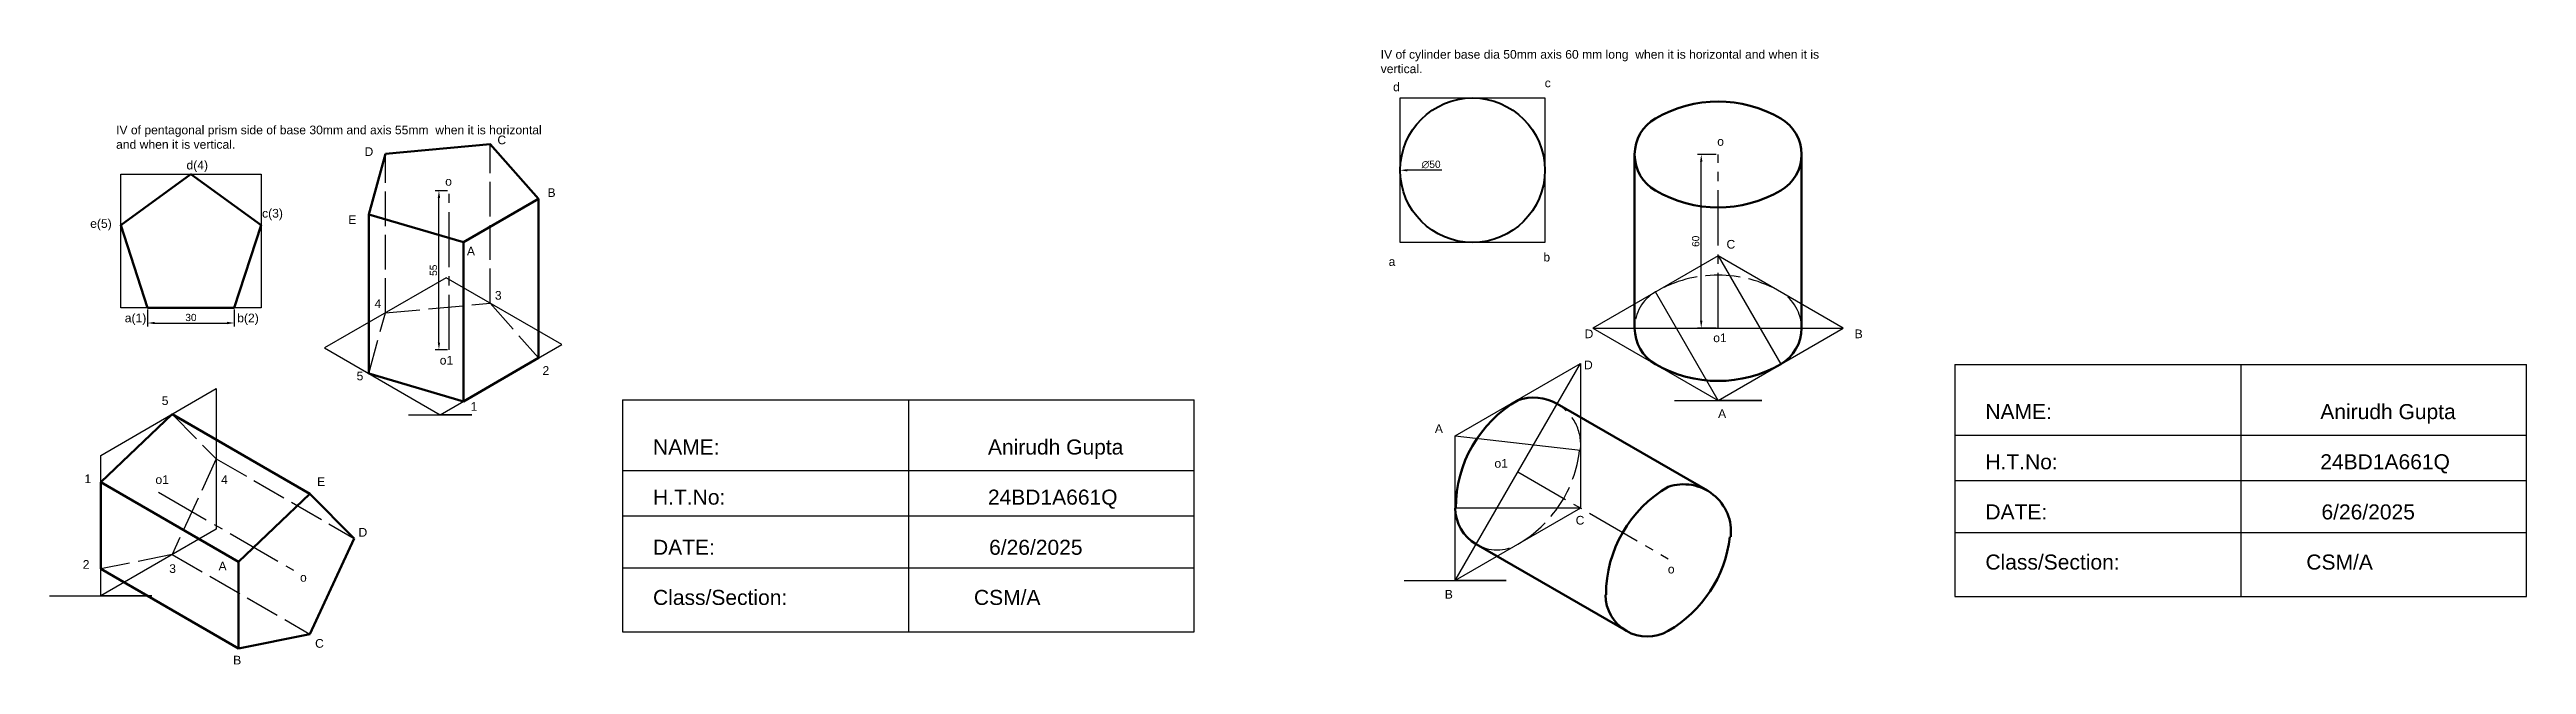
# Model space of a CAD drawing. Header units: millimetres. Extents: x 49 to 4311, y 158 to 1129.
# Drawn here: x 1838 to 2695, y 585 to 798 of the extents above; entities that cross this region are included whole.
import ezdxf

# ---------------------------------------------------------------- set-up
doc = ezdxf.new("R2010")
doc.units = ezdxf.units.MM
doc.header["$MEASUREMENT"] = 0
doc.header["$PDMODE"] = 34
doc.linetypes.add('ACAD_ISO02W100', pattern=[15, 12, -3])
doc.linetypes.add('CENTER2', pattern=[28.575, 19.05, -3.175, 3.175, -3.175])
doc.styles.get("Standard").update_dxf_attribs({"font": 'arial.ttf'})
doc.dimstyles.new('ISO-25', dxfattribs={"dimtxt": 2.5, "dimasz": 2.5, "dimexe": 1.25, "dimexo": 0.625, "dimtad": 1, "dimtxsty": 'Standard', "dimcen": 2.5, "dimadec": 0, "dimazin": 0, "dimtfac": 1, "dimtmove": 0, "dimatfit": 3, "dimfxl": 1, "dimarcsym": 0})

msp = doc.modelspace()

# ---------------------------------------------------------------- texts
for s, p in [('d', (2302.803, 783.551)), ('c', (2355.251, 784.93)), ('D', (1947.056, 761.168)), ('C', (1993.009, 765.212)), ('o', (2414.906, 764.696)), ('d(4)', (1885.479, 756.505)), ('o', (1974.95, 750.903)), ('B', (2010.349, 747.012)), ('e(5)', (1852.168, 736.301)), ('c(3)', (1911.619, 739.857)), ('E', (1941.421, 737.624)), ('A', (1982.46, 726.79)), ('C', (2418.126, 729.133)), ('a', (2301.269, 723.154)), ('b', (2354.79, 724.687)), ('4', (1950.524, 708.591)), ('3', (1992.142, 711.479)), ('a(1)                           b(2)', (1864.135, 703.654)), ('D', (2369.053, 698.168)), ('o1', (2413.526, 696.788)), ('B', (2462.446, 698.168)), ('5', (1944.311, 683.602)), ('o1', (1973.073, 689.041)), ('2', (2008.615, 685.48)), ('D', (2368.844, 687.41)), ('5', (1876.911, 675.05)), ('1', (1983.76, 673.058)), ('A', (2317.244, 665.376)), ('A', (2415.213, 670.576)), ('o1', (2337.868, 653.384)), ('1', (1850.178, 648.04)), ('o1', (1874.744, 647.751)), ('4', (1897.431, 647.751)), ('E', (1930.667, 647.028)), ('C', (2365.956, 633.713)), ('D', (1944.973, 629.551)), ('2', (1849.6, 618.429)), ('3', (1879.512, 616.984)), ('A', (1896.564, 617.851)), ('o', (2397.832, 616.818)), ('o', (1924.742, 613.951)), ('B', (2320.686, 608.112)), ('C', (1929.944, 591.129)), ('B', (1901.621, 585.351))]:
    msp.add_text(s, height=3).set_placement(p)
at = {"attachment_point": 1}
for s, width, gutter_width, insert, char_height in [('IV of cylinder base dia 50mm axis 60 mm long\\~ when it is horizontal and when it is vertical. ', 151.59839, 15, (2298.52, 797.804), 3), ('IV of pentagonal prism side of base 30mm and axis 55mm\\~ when it is horizontal and when it is vertical. ', 147.51875, 15, (1861.13, 771.665), 3), ('NAME:                                              Anirudh Gupta\\P\\PH.T.No:                                             24BD1A661Q\\P\\PDATE:                                               6/26/2025\\P\\PClass/Section:                                CSM/A', 175.89946, 12.5, (2507.668, 675.37), 5.2), ('NAME:                                              Anirudh Gupta\\P\\PH.T.No:                                             24BD1A661Q\\P\\PDATE:                                               6/26/2025\\P\\PClass/Section:                                CSM/A', 175.89946, 12.5, (2046.841, 663.138), 5.2)]:
    msp.add_mtext_dynamic_manual_height_columns(s, width=width, gutter_width=gutter_width, heights=[0], dxfattribs=dict(at, insert=insert, char_height=char_height))

# ---------------------------------------------------------------- blocks, each defined once
blk = doc.blocks.new('*D37')
at = {"color": 0, "lineweight": -2, "transparency": 16777216}
for p, q in [((1872.01, 708.07), (1872.01, 702.16)), ((1874.51, 703.41), (1899.51, 703.41)), ((1902.01, 708.07), (1902.01, 702.16))]:
    blk.add_line(p, q, dxfattribs=at)
at = {"color": 0, "transparency": 16777216}
for points in [[(1874.51, 703.83), (1874.51, 703), (1872.01, 703.41)], [(1899.51, 703.83), (1899.51, 703), (1902.01, 703.41)]]:
    blk.add_solid(points, dxfattribs=at)
at = {"layer": 'Defpoints', "color": 0, "transparency": 16777216}
for p in [(1872.01, 708.7), (1902.01, 708.7), (1902.01, 703.41)]:
    blk.add_point(p, dxfattribs=at)
at = {"color": 0, "transparency": 16777216, "insert": (1887.01, 705.31), "char_height": 2.5, "attachment_point": 5}
blk.add_mtext('30', dxfattribs=at)
blk = doc.blocks.new('*D38')
at = {"color": 0, "lineweight": -2, "transparency": 16777216}
for p, q in [((1975.73, 749.15), (1971.54, 749.15)), ((1972.79, 696.65), (1972.79, 746.65)), ((1975.73, 694.15), (1971.54, 694.15))]:
    blk.add_line(p, q, dxfattribs=at)
at = {"color": 0, "transparency": 16777216}
for points in [[(1972.38, 746.65), (1973.21, 746.65), (1972.79, 749.15)], [(1972.38, 696.65), (1973.21, 696.65), (1972.79, 694.15)]]:
    blk.add_solid(points, dxfattribs=at)
at = {"layer": 'Defpoints', "color": 0, "transparency": 16777216}
for p in [(1972.79, 749.15), (1976.36, 749.15), (1976.36, 694.15)]:
    blk.add_point(p, dxfattribs=at)
at = {"color": 0, "transparency": 16777216, "insert": (1970.9, 721.65), "char_height": 2.5, "attachment_point": 5, "rotation": 90}
blk.add_mtext('55', dxfattribs=at)
blk = doc.blocks.new('*D39')
at = {"color": 0, "lineweight": -2, "transparency": 16777216}
blk.add_line((2319.71, 756.23), (2307.78, 756.23), dxfattribs=at)
at = {"color": 0, "transparency": 16777216}
blk.add_solid([(2307.78, 756.64), (2307.78, 755.81), (2305.28, 756.23)], dxfattribs=at)
at = {"layer": 'Defpoints', "color": 0, "transparency": 16777216}
for p in [(2305.28, 756.23), (2355.28, 756.23)]:
    blk.add_point(p, dxfattribs=at)
at = {"color": 0, "transparency": 16777216, "insert": (2315.94, 758.2), "char_height": 2.5, "attachment_point": 5}
blk.add_mtext('∅50', dxfattribs=at)
blk = doc.blocks.new('*D40')
at = {"color": 0, "lineweight": -2, "transparency": 16777216}
for p, q in [((2414.59, 761.67), (2408.14, 761.67)), ((2409.39, 704.17), (2409.39, 759.17)), ((2414.59, 701.67), (2408.14, 701.67))]:
    blk.add_line(p, q, dxfattribs=at)
at = {"color": 0, "transparency": 16777216}
for points in [[(2408.97, 759.17), (2409.8, 759.17), (2409.39, 761.67)], [(2408.97, 704.17), (2409.8, 704.17), (2409.39, 701.67)]]:
    blk.add_solid(points, dxfattribs=at)
at = {"layer": 'Defpoints', "color": 0, "transparency": 16777216}
for p in [(2409.39, 761.67), (2415.22, 761.67), (2415.22, 701.67)]:
    blk.add_point(p, dxfattribs=at)
at = {"color": 0, "transparency": 16777216, "insert": (2407.48, 731.67), "char_height": 2.5, "attachment_point": 5, "rotation": 90}
blk.add_mtext('60', dxfattribs=at)

# ---------------------------------------------------------------- dimensions: what is measured, and where the dimension line sits
dim = msp.add_diameter_dim_2p(p1=(2355.282, 756.227), p2=(2305.282, 756.227), dimstyle='ISO-25')
dim.commit()
dim.dimension.update_dxf_attribs({"geometry": '*D39', "text_midpoint": (2315.941, 756.227), "dimtype": 163})
for base, p1, p2, picture, middle in [((2409.385, 761.674), (2415.219, 701.674), (2415.219, 761.674), '*D40', (2407.484, 731.674)), ((1972.793, 749.15), (1976.356, 694.15), (1976.356, 749.15), '*D38', (1970.896, 721.65))]:
    dim = msp.add_linear_dim(base=base, p1=p1, p2=p2, angle=90, dimstyle='ISO-25')
    dim.commit()
    dim.dimension.update_dxf_attribs({"geometry": picture, "text_midpoint": middle})
dim = msp.add_linear_dim(base=(1902.01, 703.412), p1=(1872.01, 708.699), p2=(1902.01, 708.699), dimstyle='ISO-25')
dim.commit()
dim.dimension.update_dxf_attribs({"geometry": '*D37', "text_midpoint": (1887.01, 705.315)})

# ---------------------------------------------------------------- linework, layer by layer
for p, q in [((2305.282, 756.227), (2305.282, 781.227)), ((2305.282, 781.227), (2355.282, 781.227)), ((2305.282, 731.227), (2305.282, 781.227)), ((2355.282, 781.227), (2355.282, 731.227)), ((1862.739, 708.699), (1862.739, 754.865)), ((1862.739, 754.865), (1911.28, 754.865)), ((1911.28, 754.865), (1911.28, 708.699)), ((2355.282, 731.227), (2305.282, 731.227)), ((2415.219, 726.674), (2371.918, 701.674)), ((2458.521, 701.674), (2415.219, 726.674)), ((2415.219, 726.674), (2436.87, 689.174)), ((1975.272, 719.046), (1933.235, 694.776)), ((2015.256, 695.961), (1975.272, 719.046)), ((2415.219, 676.674), (2393.569, 714.174)), ((1911.28, 708.699), (1862.739, 708.699)), ((1933.235, 694.776), (1973.219, 671.691)), ((1973.219, 671.691), (2015.256, 695.961)), ((2371.918, 701.674), (2415.219, 676.674)), ((2371.918, 701.674), (2458.521, 701.674)), ((2415.219, 676.674), (2458.521, 701.674)), ((2324.304, 664.424), (2367.605, 689.424)), ((2324.304, 614.424), (2367.605, 689.424)), ((2367.605, 689.424), (2367.605, 659.424)), ((2497.139, 689.023), (2497.139, 608.835)), ((2497.139, 689.023), (2694.807, 689.023)), ((2595.973, 689.023), (2595.973, 608.835)), ((2694.807, 608.835), (2694.807, 689.023)), ((1855.807, 657.628), (1895.792, 680.713)), ((1895.792, 680.713), (1895.792, 632.173)), ((1962.283, 671.691), (1984.155, 671.691)), ((1984.155, 671.691), (1973.219, 671.691)), ((2036.312, 676.79), (2036.312, 596.602)), ((2036.312, 676.79), (2233.98, 676.79)), ((2135.146, 676.79), (2135.146, 596.602)), ((2233.98, 596.602), (2233.98, 676.79)), ((2400.141, 676.674), (2430.297, 676.674)), ((2430.297, 676.674), (2415.219, 676.674)), ((2324.304, 614.424), (2324.304, 664.424)), ((2324.304, 664.424), (2367.605, 659.424)), ((2497.139, 664.666), (2694.807, 664.666)), ((1855.807, 609.088), (1855.807, 657.628)), ((2036.312, 652.434), (2233.98, 652.434)), ((2367.605, 659.424), (2367.605, 639.424)), ((1855.807, 618.359), (1855.807, 648.358)), ((2497.139, 648.929), (2694.807, 648.929)), ((2036.312, 636.696), (2233.98, 636.696)), ((2367.605, 639.424), (2324.304, 614.424)), ((2367.605, 639.424), (2324.304, 639.424)), ((1895.792, 632.173), (1855.807, 609.088)), ((2497.139, 630.943), (2694.807, 630.943)), ((2036.312, 618.71), (2233.98, 618.71)), ((1838.11, 609.088), (1873.505, 609.088)), ((1873.505, 609.088), (1855.807, 609.088)), ((2306.639, 614.424), (2341.968, 614.424)), ((2341.968, 614.424), (2324.304, 614.424)), ((2497.139, 608.835), (2694.807, 608.835)), ((2036.312, 596.602), (2233.98, 596.602))]:
    msp.add_line(p, q)
at = {"linetype": 'ACAD_ISO02W100'}
for p, q in [((1990.543, 710.229), (1990.543, 765.229)), ((1954.253, 706.911), (1954.253, 761.911)), ((1948.506, 685.959), (1954.253, 706.911)), ((1954.253, 706.911), (1990.543, 710.229)), ((1990.543, 710.229), (2007.227, 691.326)), ((1880.521, 671.896), (1895.792, 656.443)), ((1895.792, 656.443), (1880.521, 623.356)), ((1895.792, 656.443), (1943.423, 628.943)), ((1880.521, 623.356), (1855.807, 618.359)), ((1880.521, 623.356), (1928.152, 595.856))]:
    msp.add_line(p, q, dxfattribs=at)
at = {"lineweight": 70}
for p, q in [((2386.352, 761.674), (2386.352, 701.674)), ((2444.087, 761.674), (2444.087, 701.674)), ((2359.54, 675.455), (2411.501, 645.455)), ((2331.52, 626.924), (2383.482, 596.924))]:
    msp.add_line(p, q, dxfattribs=at)
at = {"linetype": 'CENTER2'}
for p, q in [((2415.219, 701.674), (2415.219, 761.674)), ((1976.356, 694.15), (1976.356, 749.15)), ((2345.954, 651.924), (2397.916, 621.924)), ((1875.8, 644.901), (1923.431, 617.401))]:
    msp.add_line(p, q, dxfattribs=at)
at = {"lineweight": 60}
for p, q in [((2007.227, 691.326), (2007.227, 746.326)), ((1948.506, 685.959), (1948.506, 740.959)), ((1981.248, 676.326), (1981.248, 731.326)), ((1981.248, 676.326), (1948.506, 685.959)), ((2007.227, 691.326), (1981.248, 676.326))]:
    msp.add_line(p, q, dxfattribs=at)
at = {"lineweight": 80}
for p, q in [((1855.807, 648.358), (1880.521, 671.896)), ((1880.521, 671.896), (1928.152, 644.396)), ((1855.807, 618.359), (1855.807, 648.358)), ((1855.807, 648.358), (1903.439, 620.858)), ((1903.439, 620.858), (1928.152, 644.396)), ((1928.152, 644.396), (1943.423, 628.943)), ((1943.423, 628.943), (1928.152, 595.856)), ((1855.807, 618.359), (1903.439, 590.859)), ((1903.439, 590.859), (1903.439, 620.858)), ((1928.152, 595.856), (1903.439, 590.859))]:
    msp.add_line(p, q, dxfattribs=at)
at = {"lineweight": 60}
msp.add_lwpolyline([(1954.253, 761.911), (1948.506, 740.959), (1981.248, 731.326), (2007.227, 746.326), (1990.543, 765.229)], close=True, dxfattribs=at)
at = {"lineweight": 53}
msp.add_lwpolyline([(1872.01, 708.699), (1902.01, 708.699), (1911.28, 737.231), (1887.01, 754.865), (1862.739, 737.231)], close=True, dxfattribs=at)
at = {"lineweight": 40}
msp.add_circle((2330.282, 756.227), 25, dxfattribs=at)
at = {"lineweight": 70}
for centre, radius, start, end in [((2415.219, 736.674), 43.301, 60, 120), ((2400.786, 761.674), 14.434, 120, 240), ((2429.653, 761.674), 14.434, 300, 60), ((2415.219, 786.674), 43.301, 240, 300), ((2400.786, 701.674), 14.434, 180, 240), ((2429.653, 701.674), 14.434, 300, 0), ((2415.219, 726.674), 43.301, 240, 300), ((2351.367, 661.299), 16.346, 60, 109.106605), ((2367.605, 639.424), 43.115, 120.047736, 180), ((2419.566, 609.424), 43.115, 120.047736, 180), ((2403.328, 631.299), 16.346, 353.413224, 109.106605), ((2338.737, 639.424), 14.434, 180, 240), ((2376.265, 634.424), 43.301, 300, 353.413224), ((2390.699, 609.424), 14.434, 180, 300)]:
    msp.add_arc(centre, radius, start, end, dxfattribs=at)
at = {"linetype": 'ACAD_ISO02W100'}
for centre, radius, start, end in [((2415.219, 676.674), 43.301, 60, 120), ((2400.786, 701.674), 14.434, 120, 180), ((2429.653, 701.674), 14.434, 0, 60), ((2351.367, 661.299), 16.346, 353.413224, 60), ((2324.304, 664.424), 43.301, 300, 353.413224), ((2338.737, 639.424), 14.434, 240, 300)]:
    msp.add_arc(centre, radius, start, end, dxfattribs=at)
msp.add_arc((2351.367, 661.299), 16.346, 353.413224, 6.586776)

msp.set_redraw_order([(e.dxf.handle, doc.entitydb.next_handle()) for e in msp.query("TEXT MTEXT ATTDEF DIMENSION ARC_DIMENSION")])  # texts and dimensions are drawn at this point

doc.saveas('drawing.dxf')
